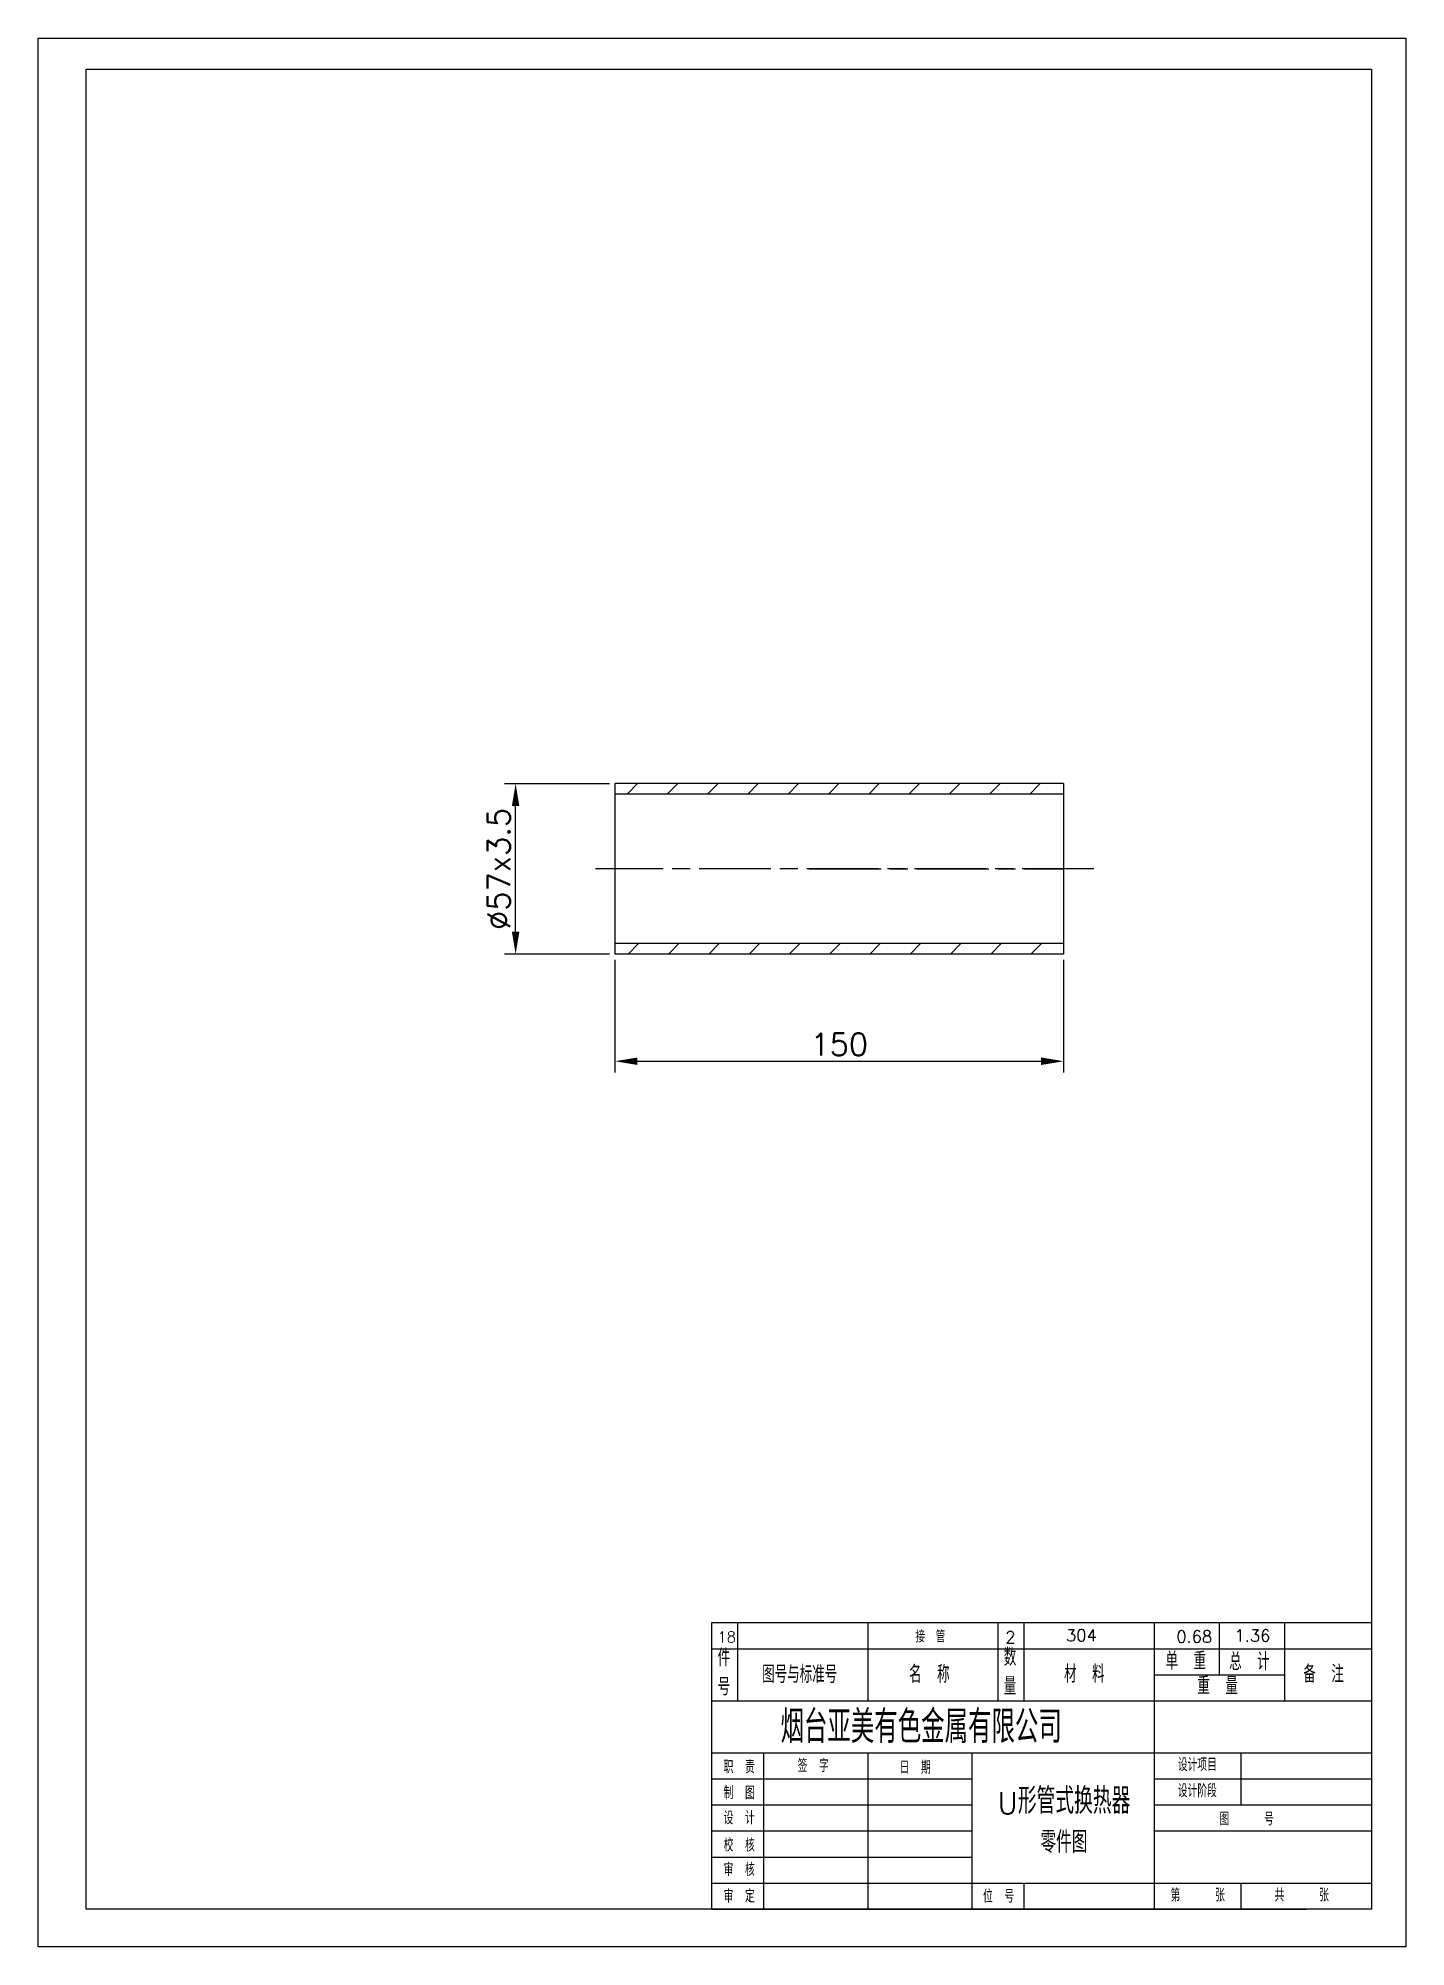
# Model space of a CAD drawing. Header units: millimetres. Extents: x 2215 to 13516, y 3399 to 7964.
# Drawn here: x 11335 to 11792, y 3401 to 4039 of the extents above; entities that cross this region are included whole.
import ezdxf

# ---------------------------------------------------------------- set-up
doc = ezdxf.new("R2010")
doc.units = ezdxf.units.MM
doc.linetypes.add('ACAD_ISO08W100', pattern=[36, 24, -3, 6, -3])
for name, color, linetype in [('中心线', 1, 'ACAD_ISO08W100'), ('实线', 6, 'Continuous'), ('文本', 4, 'Continuous'), ('标注', 3, 'Continuous')]:
    doc.layers.add(name, color=color, linetype=linetype)
doc.styles.get("Standard").update_dxf_attribs({"font": 'txt', "bigfont": 'gbcbig.shx'})
doc.dimstyles.new('ISO-25', dxfattribs={"dimtxt": 2.5, "dimasz": 2.5, "dimexe": 1.25, "dimexo": 0.625, "dimtad": 1, "dimtxsty": 'Standard', "dimcen": 2.5, "dimadec": 0, "dimazin": 0, "dimtfac": 1, "dimtmove": 0, "dimatfit": 3, "dimfxl": 0, "dimarcsym": 0})

msp = doc.modelspace()

# ---------------------------------------------------------------- texts
at = {"layer": '文本'}
for s, insert, char_height, width, attachment_point in [('18', (11561.973, 3506.277), 3.6288, 11.67825, 1), ('接 管', (11628.221, 3506.614), 4, 181.11171, 1), ('2', (11658.267, 3506.405), 4, 21.38125, 1), ('304', (11678.573, 3507.011), 4, 89.92699, 1), ('0.68', (11715.453, 3506.583), 4, 83.00953, 1), ('1.36', (11734.913, 3506.907), 4, 99.35989, 1), ('件\\P号', (11562.098, 3500.428), 5.806, 7.95157, 1), ('数\\P量', (11657.774, 3500.633), 5.806, 7.95157, 1), ('单 重', (11711.89, 3499.372), 5.8061, 59.49103, 1), ('总 计', (11733.141, 3499.141), 5.8061, 59.49103, 1), ('图号与标准号', (11576.979, 3494.871), 5.8061, 42.28311, 1), ('名 称', (11626.101, 3494.916), 5.8061, 59.49103, 1), ('材 料', (11677.933, 3495.016), 5.8061, 59.49103, 1), ('重 量', (11722.516, 3491.06), 5.8061, 59.49103, 1), ('备 注', (11757.947, 3495.016), 5.8061, 59.49103, 1), ('烟台亚美有色金属有限公司', (11583.115, 3479.89), 10.8864, 148.05504, 1), ('职 责', (11564.082, 3463.207), 4.3546, 28.30187, 1), ('签 字', (11588.846, 3463.602), 4.3546, 23.63471, 1), ('日 期', (11622.95, 3463.039), 4.3546, 23.91607, 1), ('设计项目', (11715.957, 3463.935), 4.3546, 29.0304, 1), ('制 图', (11564.082, 3454.563), 4.3546, 28.30187, 1), ('{\\H0.8267x;U}形管式换热器\\P{\\H0.8333x;零件图}', (11677.876, 3454.044), 8.70912, 58.39624, 2), ('设计阶段', (11715.957, 3455.226), 4.3546, 29.0304, 1), ('设 计', (11564.082, 3446.141), 4.3546, 28.30187, 1), ('图   号', (11729.896, 3445.788), 4.3546, 59.49103, 1), ('校 核', (11564.082, 3437.054), 4.3546, 28.30187, 1), ('审 核', (11564.082, 3428.854), 4.3546, 28.30187, 1), ('审 定', (11564.082, 3419.988), 4.3546, 28.30187, 1), ('位 号', (11650.824, 3419.973), 4.3546, 16.2908, 1), ('第   张', (11713.532, 3420.322), 4.3546, 59.49103, 1), ('共   张', (11748.318, 3420.322), 4.3546, 59.49103, 1)]:
    msp.add_mtext(s, dxfattribs=dict(at, insert=insert, char_height=char_height, width=width, attachment_point=attachment_point))

# ---------------------------------------------------------------- blocks, each defined once
blk = doc.blocks.new('*D103')
at = {"layer": 'Defpoints', "color": 0}
for p in [(11527.75, 3732.8), (11677.75, 3732.8), (11677.75, 3696.99)]:
    blk.add_point(p, dxfattribs=at)
at = {"layer": '标注', "color": 3, "lineweight": -2}
for p, q in [((11527.75, 3730.93), (11527.75, 3693.24)), ((11677.75, 3730.93), (11677.75, 3693.24)), ((11535.25, 3696.99), (11670.25, 3696.99))]:
    blk.add_line(p, q, dxfattribs=at)
at = {"layer": '标注', "color": 3}
for points in [[(11535.25, 3698.24), (11535.25, 3695.74), (11527.75, 3696.99)], [(11670.25, 3698.24), (11670.25, 3695.74), (11677.75, 3696.99)]]:
    blk.add_solid(points, dxfattribs=at)
at = {"layer": '标注', "color": 4, "insert": (11602.75, 3702.61), "char_height": 7.5, "attachment_point": 5}
blk.add_mtext('150', dxfattribs=at)
blk = doc.blocks.new('*D104')
at = {"layer": 'Defpoints', "color": 0}
for p in [(11494.53, 3789.8), (11527.75, 3789.8), (11527.75, 3732.8)]:
    blk.add_point(p, dxfattribs=at)
at = {"layer": '标注', "color": 3, "lineweight": -2}
for p, q in [((11525.87, 3789.8), (11490.78, 3789.8)), ((11494.53, 3740.3), (11494.53, 3782.3)), ((11525.87, 3732.8), (11490.78, 3732.8))]:
    blk.add_line(p, q, dxfattribs=at)
at = {"layer": '标注', "color": 3}
for points in [[(11493.28, 3782.3), (11495.78, 3782.3), (11494.53, 3789.8)], [(11493.28, 3740.3), (11495.78, 3740.3), (11494.53, 3732.8)]]:
    blk.add_solid(points, dxfattribs=at)
at = {"layer": '标注', "color": 4, "insert": (11488.91, 3761.3), "char_height": 7.5, "attachment_point": 5, "rotation": 90}
blk.add_mtext('%%c57x3.5', dxfattribs=at)

# ---------------------------------------------------------------- dimensions: what is measured, and where the dimension line sits
at = {"layer": '标注'}
dim = msp.add_linear_dim(base=(11494.533, 3789.804), p1=(11527.748, 3732.804), p2=(11527.748, 3789.804), angle=90, text='%%c57x3.5', dimstyle='ISO-25', override={"dimscale": 3, "dimdsep": 46, "dimclrd": 3, "dimclre": 3, "dimclrt": 4}, dxfattribs=at)
dim.commit()
dim.dimension.update_dxf_attribs({"geometry": '*D104', "text_midpoint": (11488.908, 3761.304)})
dim = msp.add_linear_dim(base=(11677.748, 3696.987), p1=(11527.748, 3732.804), p2=(11677.748, 3732.804), dimstyle='ISO-25', override={"dimscale": 3, "dimdsep": 46, "dimclrd": 3, "dimclre": 3, "dimclrt": 4}, dxfattribs=at)
dim.commit()
dim.dimension.update_dxf_attribs({"geometry": '*D103', "text_midpoint": (11602.748, 3702.612)})

# ---------------------------------------------------------------- hatches: boundary and pattern name
at = {"layer": '实线'}
h = msp.add_hatch(dxfattribs=at)
h.set_pattern_fill('ANSI31', color=256, scale=3, style=0)
h.paths.add_polyline_path([(11677.748, 3789.804), (11527.748, 3789.804), (11527.748, 3786.304), (11677.748, 3786.304)])
h.paths.add_polyline_path([(11677.748, 3736.304), (11527.748, 3736.304), (11527.748, 3732.804), (11677.748, 3732.804)])

# ---------------------------------------------------------------- linework, layer by layer
at = {"layer": '中心线'}
for p, q in [((11687.911, 3761.304), (11521.287, 3761.304)), ((11592.72, 3761.304), (11677.748, 3761.304))]:
    msp.add_line(p, q, dxfattribs=at)
at = {"layer": '实线'}
for p, q in [((11527.748, 3789.804), (11527.748, 3732.804)), ((11677.748, 3789.804), (11527.748, 3789.804)), ((11677.748, 3786.304), (11527.748, 3786.304)), ((11677.748, 3789.804), (11677.748, 3732.804)), ((11677.748, 3736.304), (11527.748, 3736.304)), ((11677.748, 3732.804), (11527.748, 3732.804))]:
    msp.add_line(p, q, dxfattribs=at)
at = {"layer": '标注'}
for p, q in [((11560.108, 3413.451), (11560.108, 3509.251)), ((11560.108, 3509.251), (11780.739, 3509.251)), ((11560.108, 3509.251), (11780.739, 3509.251)), ((11568.817, 3483.124), (11568.817, 3509.251)), ((11612.362, 3483.124), (11612.362, 3509.251)), ((11655.908, 3483.124), (11655.908, 3509.251)), ((11664.617, 3483.124), (11664.617, 3509.251)), ((11708.163, 3465.706), (11708.163, 3509.251)), ((11729.936, 3491.833), (11729.936, 3509.251)), ((11751.708, 3483.124), (11751.708, 3509.251)), ((11560.108, 3500.542), (11780.739, 3500.542)), ((11708.163, 3491.833), (11751.708, 3491.833)), ((11560.108, 3483.124), (11780.739, 3483.124)), ((11560.108, 3413.451), (11560.108, 3465.706)), ((11560.108, 3413.451), (11560.108, 3465.706)), ((11560.108, 3465.706), (11780.739, 3465.706)), ((11577.526, 3413.451), (11577.526, 3465.706)), ((11612.362, 3413.451), (11612.362, 3465.706)), ((11647.199, 3413.451), (11647.199, 3465.706)), ((11708.163, 3413.451), (11708.163, 3465.706)), ((11737.193, 3448.287), (11737.193, 3465.706)), ((11560.108, 3456.996), (11647.199, 3456.996)), ((11708.163, 3456.996), (11780.739, 3456.996)), ((11560.108, 3448.287), (11647.199, 3448.287)), ((11708.163, 3448.287), (11780.739, 3448.287)), ((11560.108, 3439.578), (11647.199, 3439.578)), ((11708.163, 3439.578), (11780.739, 3439.578)), ((11560.108, 3430.869), (11647.199, 3430.869)), ((11560.108, 3422.16), (11780.739, 3422.16)), ((11664.617, 3413.451), (11664.617, 3422.16)), ((11737.193, 3413.451), (11737.193, 3422.16)), ((11560.108, 3413.451), (11758.966, 3413.451))]:
    msp.add_line(p, q, dxfattribs=at)
for points in [[(11334.867, 4039.096), (11792.207, 4039.096), (11792.207, 3400.841), (11334.867, 3400.841)], [(11350.923, 4028.78), (11780.739, 4028.78), (11780.739, 3413.451), (11350.923, 3413.451)]]:
    msp.add_lwpolyline(points, close=True, dxfattribs=at)

msp.set_redraw_order([(e.dxf.handle, doc.entitydb.next_handle()) for e in msp.query("TEXT MTEXT ATTDEF DIMENSION ARC_DIMENSION")])  # texts and dimensions are drawn at this point

doc.saveas('drawing.dxf')
